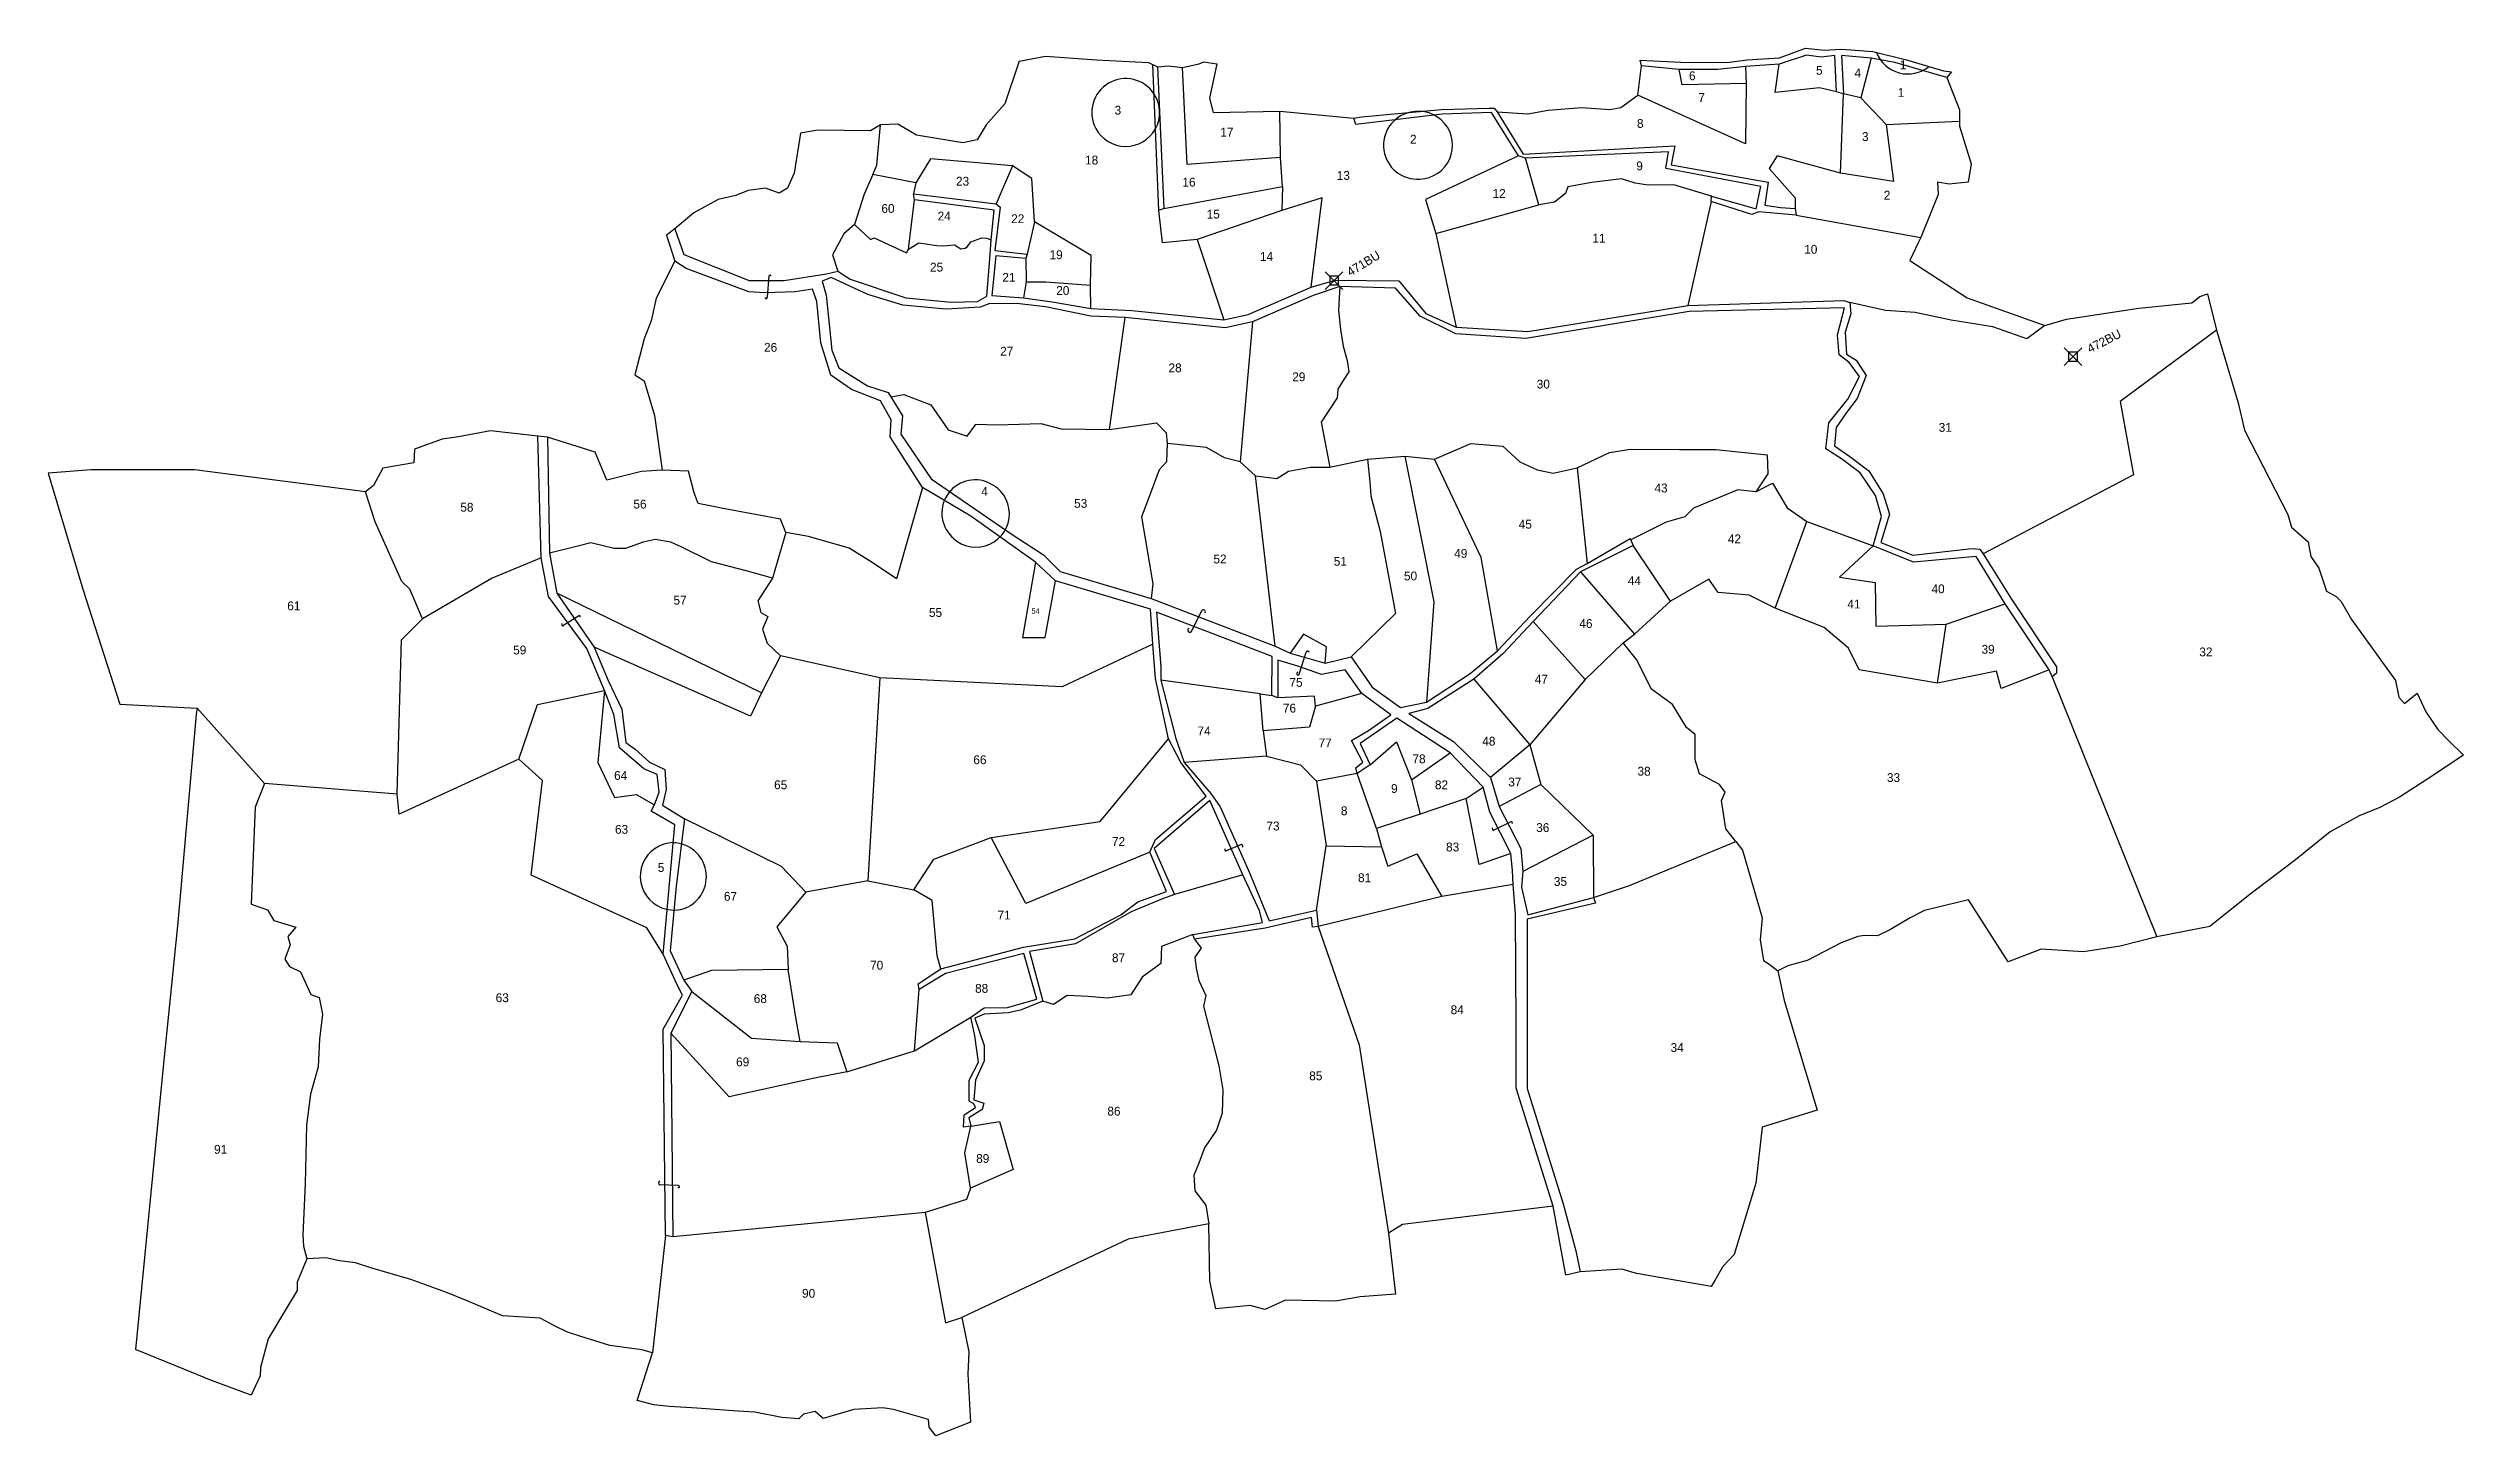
# Model space of a CAD drawing. Extents: x 152809 to 155188, y 176796 to 179172.
# Drawn here: x 153471 to 154838, y 177514 to 178299 of the extents above; entities that cross this region are included whole.
import ezdxf

# ---------------------------------------------------------------- set-up
doc = ezdxf.new("R2010")
doc.units = 0
doc.header["$MEASUREMENT"] = 0
doc.header["$PDMODE"] = 67
doc.header["$PDSIZE"] = 5
for name, color, linetype in [('BORDER-B', 3, 'CONTINUOUS'), ('IMAGE', 7, 'CONTINUOUS'), ('LINK', 4, 'CONTINUOUS'), ('NO', 1, 'CONTINUOUS'), ('PARCEL', 6, 'CONTINUOUS'), ('ROAD', 2, 'CONTINUOUS'), ('TRIG-P', 2, 'CONTINUOUS'), ('TRIG-T', 1, 'CONTINUOUS')]:
    doc.layers.add(name, color=color, linetype=linetype)
picture_1 = doc.add_image_def('image1.tif', size_in_pixel=(11315, 11299))

msp = doc.modelspace()

# ---------------------------------------------------------------- texts
at = {"layer": 'NO'}
for s, height, p in [('1', 5, (154518.8, 178287)), ('6', 5, (154399.5, 178280.8)), ('5', 5, (154471.4, 178283.9)), ('4', 5, (154493.1, 178282.4)), ('1', 5, (154517.6, 178271.4)), ('3', 5, (154074.6, 178261.3)), ('7', 5, (154404.8, 178268.5)), ('17', 5, (154134.4, 178248.9)), ('2', 5, (154241.7, 178244.9)), ('8', 5, (154370.1, 178253.8)), ('3', 5, (154497.4, 178246.4)), ('18', 5, (154057.9, 178233.1)), ('23', 5, (153984.9, 178221.1)), ('16', 5, (154113, 178220.6)), ('13', 5, (154200.3, 178224.4)), ('9', 5, (154369.7, 178229.8)), ('60', 5, (153942.7, 178205.7)), ('12', 5, (154288.4, 178214.2)), ('2', 5, (154509.7, 178213.2)), ('24', 5, (153974.5, 178201.4)), ('22', 5, (154016.1, 178199.9)), ('15', 5, (154126.7, 178202.5)), ('19', 5, (154037.8, 178179.5)), ('14', 5, (154156.8, 178178.5)), ('11', 5, (154344.9, 178188.9)), ('10', 5, (154464.7, 178182.6)), ('25', 5, (153970.2, 178172.5)), ('21', 5, (154011.1, 178166.7)), ('20', 5, (154041.6, 178159.3)), ('26', 5, (153876.3, 178127.1)), ('27', 5, (154009.9, 178124.9)), ('28', 5, (154105.1, 178115.5)), ('29', 5, (154175.1, 178110.4)), ('30', 5, (154313.4, 178106.3)), ('31', 5, (154540.8, 178081.8)), ('4', 5, (153999.2, 178045.6)), ('43', 5, (154380, 178047.5)), ('58', 5, (153704.5, 178036.6)), ('56', 5, (153802.4, 178038.4)), ('53', 5, (154051.7, 178038.8)), ('45', 5, (154303.2, 178027)), ('42', 5, (154421.5, 178018.7)), ('52', 5, (154130.5, 178007.3)), ('51', 5, (154198.6, 178006)), ('49', 5, (154266.7, 178010.5)), ('50', 5, (154238.3, 177997.7)), ('44', 5, (154364.9, 177995)), ('40', 5, (154536.7, 177990.4)), ('61', 5, (153606.6, 177980.8)), ('57', 5, (153825.1, 177984)), ('55', 5, (153969.6, 177977)), ('54', 3, (154027.6, 177978.9)), ('46', 5, (154337.5, 177970.8)), ('41', 5, (154489.1, 177981.8)), ('59', 5, (153734.4, 177955.8)), ('39', 5, (154565, 177956.2)), ('32', 5, (154688.2, 177954.7)), ('75', 5, (154173.5, 177937.5)), ('47', 5, (154312.3, 177939.3)), ('76', 5, (154169.8, 177922.9)), ('74', 5, (154121.5, 177910)), ('77', 5, (154190, 177903.2)), ('48', 5, (154282.6, 177904.2)), ('66', 5, (153994.7, 177893.7)), ('78', 5, (154243.1, 177894.2)), ('64', 5, (153791.5, 177884.8)), ('65', 5, (153882, 177879.5)), ('9', 5, (154231, 177877.4)), ('82', 5, (154255.8, 177879.5)), ('37', 5, (154297.3, 177881.1)), ('38', 5, (154370.4, 177887.2)), ('33', 5, (154511.5, 177883.6)), ('8', 5, (154202.6, 177864.8)), ('63', 5, (153792, 177854.3)), ('73', 5, (154160.5, 177856.2)), ('36', 5, (154313.1, 177855.3)), ('72', 5, (154073.1, 177847.4)), ('83', 5, (154262.1, 177844.3)), ('5', 5, (153816.2, 177832.7)), ('81', 5, (154212.3, 177826.9)), ('35', 5, (154323.1, 177824.8)), ('67', 5, (153853.6, 177816.4)), ('71', 5, (154008.4, 177805.8)), ('87', 5, (154073.1, 177781.6)), ('70', 5, (153936.3, 177777.4)), ('63', 5, (153724.5, 177759)), ('68', 5, (153870.5, 177758.5)), ('88', 5, (153995.7, 177764.3)), ('84', 5, (154264.7, 177752.2)), ('34', 5, (154389.1, 177730.8)), ('69', 5, (153860.5, 177722.7)), ('85', 5, (154184.7, 177714.8)), ('86', 5, (154070.5, 177694.8)), ('91', 5, (153565.2, 177673.2)), ('89', 5, (153996.3, 177668)), ('90', 5, (153897.8, 177591.7))]:
    msp.add_text(s, height=height, dxfattribs=at).set_placement(p)
at = {"layer": 'TRIG-T'}
for s, rotation, p in [('471BU', 31.7486, (154208, 178169.6)), ('472BU', 27.3677, (154626.4, 178126.2))]:
    msp.add_text(s, height=5, rotation=rotation, dxfattribs=at).set_placement(p)

# ---------------------------------------------------------------- linework, layer by layer
at = {"layer": 'BORDER-B'}
for points in [[(154020.6, 178291.6), (154012.6, 178267.5), (154001.9, 178255.5), (153996.8, 178247), (153988.7, 178245.3), (153962.6, 178249.6), (153951.9, 178256), (153942.1, 178255.5), (153936.6, 178252.1), (153906.7, 178252.5), (153896.9, 178250.8), (153893.4, 178228.2), (153889.5, 178219.7), (153884.9, 178216.8), (153877.1, 178219.7), (153867.3, 178218.4), (153860.4, 178215.5), (153850.3, 178213.2), (153836.6, 178205.7), (153825.8, 178196.6), (153821.2, 178193), (153825.8, 178178.3), (153815.3, 178157.4), (153812.4, 178144.6), (153808.5, 178134.5), (153803.3, 178114), (153808.5, 178110.7), (153814.4, 178091.1), (153818.6, 178060.1), (153806.9, 178059.4), (153787.3, 178054.5), (153780.7, 178070.2), (153753.9, 178078.7), (153748.4, 178079.3), (153721.6, 178082.3), (153703.4, 178078.9), (153694.2, 178077.6), (153678.5, 178072), (153678.2, 178064.2), (153660.6, 178061.2), (153655.3, 178051.4), (153650.8, 178047.8), (153554.1, 178060.2), (153495.6, 178060.2), (153471.4, 178058.3), (153491, 177992.7), (153511.9, 177927.7), (153555.7, 177925.4), (153555.1, 177921.9), (153544.7, 177804), (153536.5, 177722.4), (153520.7, 177562.4)], [(154020.6, 178291.6), (154035.6, 178294.4), (154064.3, 178292.3), (154093.8, 178290.8), (154098.8, 178288.3), (154104.9, 178289), (154113.1, 178288), (154122.5, 178290.1), (154125, 178291.2), (154132.5, 178290.1), (154128.2, 178270.7), (154130.4, 178262.5), (154168.1, 178263.2), (154210, 178259.3), (154214.3, 178260), (154259.6, 178264.3), (154286.5, 178265), (154289.3, 178265), (154291.1, 178262.9), (154308.4, 178261.8), (154319.9, 178263.9), (154338.9, 178265.4), (154354.7, 178264.2), (154360.9, 178265.3), (154370.6, 178272.3), (154372.7, 178288.9), (154372, 178292.1), (154394.7, 178291), (154420.9, 178290.8), (154432.4, 178292.4), (154450.7, 178293.5), (154465.5, 178298.9), (154476, 178297.7), (154485.7, 178298.4), (154503.5, 178297), (154522.5, 178292.4), (154543.5, 178286.1), (154548, 178285.6)], [(154548, 178285.6), (154545.4, 178282.4), (154552.6, 178264), (154552.6, 178254.8), (154559.2, 178233.5), (154557.5, 178223), (154546.7, 178222), (154540.1, 178223), (154540.5, 178216.1), (154530.6, 178191.8), (154529.3, 178189.2), (154524.4, 178178.7), (154556.9, 178157.7), (154600.9, 178142), (154613, 178145.6), (154654, 178151.8), (154683.9, 178154.8), (154688.5, 178158.4), (154692.8, 178159.9)], [(154692.8, 178159.9), (154698, 178139.3), (154710.2, 178098.2), (154713.8, 178082.8), (154738.3, 178034.9), (154740.4, 178027.9), (154749.8, 178019.6), (154751.2, 178011.3), (154755.9, 178004.6), (154760.1, 177991.6), (154765.7, 177988.5), (154768.4, 177985.8), (154774.2, 177975.5), (154799.2, 177941.1), (154801.1, 177931.7), (154804.2, 177928.1), (154811.4, 177933.9), (154816.4, 177923.4), (154823.1, 177913.4), (154829.2, 177907), (154837.7, 177898.7), (154816.9, 177885), (154801.4, 177875), (154790.3, 177869.2), (154778.7, 177864.5), (154762.3, 177855.3), (154742.6, 177839.5), (154716, 177819.3), (154694.1, 177801.8), (154664.1, 177796), (154643.4, 177790.7), (154622.6, 177787.4), (154598.7, 177789), (154580.1, 177781.8), (154557.7, 177817), (154532.7, 177810.9), (154524.7, 177806.8), (154513.6, 177800.1), (154506.1, 177796.5), (154498.9, 177796.8), (154495, 177796.2), (154485.6, 177792.6), (154466.4, 177782.6), (154455.4, 177779.6), (154449.8, 177776.8), (154453.4, 177759.9), (154472, 177697.8), (154440.9, 177688.2), (154437.3, 177656.6), (154425.1, 177616.1), (154418.7, 177609.4), (154414.2, 177601.4), (154412, 177598.1)], [(154412, 177598.1), (154384, 177603), (154369.8, 177605.4), (154361.6, 177607.8), (154337.9, 177606.3), (154329.9, 177604.4), (154322.7, 177643.6), (154237.4, 177633.1), (154229.6, 177628.3), (154233.5, 177593.7), (154213.6, 177592.3), (154199.5, 177589.8), (154171.2, 177590.3), (154159.6, 177585), (154151.3, 177587.4), (154131.8, 177585.5), (154128.4, 177601), (154127.9, 177633.6), (154098.2, 177627.8), (154082.2, 177624.9), (153988.2, 177580.6), (153992.1, 177561.1), (153991.6, 177548.5), (153993.1, 177521.2), (153973.4, 177513.6)], [(153973.4, 177513.6), (153969.7, 177518.5), (153969.3, 177522.7), (153949.6, 177528.5), (153943.5, 177529.4), (153927.1, 177528.5), (153909.7, 177523.4), (153905.3, 177527.3), (153898.6, 177525.9), (153896, 177523.1), (153886.4, 177523.9), (153871.1, 177526.9), (153861.6, 177527.6), (153838.2, 177529.2), (153822.9, 177530.1), (153813.9, 177531), (153804.6, 177533.6), (153813.2, 177560.5), (153807.1, 177562.3), (153789.1, 177564.6), (153772.2, 177570), (153765.2, 177572.3), (153758.2, 177575.7), (153749.7, 177580.1), (153728.4, 177581.5), (153708.4, 177589.9), (153697.3, 177594.5), (153676.5, 177602), (153654.4, 177608.5), (153645.2, 177611.5), (153636.1, 177612.5), (153628.5, 177614.3), (153617.6, 177613.8), (153612.3, 177600.6), (153612.3, 177595.8), (153606.2, 177585.8), (153595.8, 177568.4), (153591.4, 177552.2), (153591.2, 177547.6), (153586.1, 177536.5), (153563.8, 177544.8), (153543.9, 177552.9), (153520.7, 177562.4)]]:
    msp.add_lwpolyline(points, dxfattribs=at)
at = {"layer": 'LINK'}
for points in [[(153879, 178170), (153878, 178158)], [(153771.4, 177977.4), (153763.1, 177972.3)], [(154118.3, 177969.1), (154123.9, 177980.6)], [(154179.2, 177945.1), (154182.9, 177957.1)], [(154298.8, 177861), (154289.2, 177856.4)], [(154146.3, 177848.2), (154137.7, 177844.6)], [(153827.8, 177655.2), (153817.4, 177655.7)]]:
    msp.add_lwpolyline(points, dxfattribs=at)
for centre, radius, start, end in [((153879.7, 178169.7), 0.727, 20.3146, 157.6759), ((153877.5, 178157.7), 0.568, 174.9494, 27.6609), ((153771.9, 177977.3), 0.483, 293.6479, 161.5822), ((154124.8, 177979.9), 1.16, 334.8501, 143.2438), ((153762.5, 177972.7), 0.669, 116.9231, 320.8074), ((154117.2, 177969.5), 1.21, 124.8278, 344.1199), ((154183.8, 177956.8), 0.948, 1.3592, 162.3873), ((154178.4, 177944.9), 0.818, 98.5343, 10.4136), ((154288.9, 177857), 0.66, 119.0275, 295.3541), ((154299.1, 177860.6), 0.5, 297.4998, 130.4107), ((154137.6, 177845.3), 0.742, 133.3543, 275.4169), ((154146.3, 177847.3), 0.897, 317.9874, 92.065), ((153817.7, 177656.7), 1.08, 108.691, 255.7162), ((153827.9, 177654.6), 0.558, 231.6554, 101.1323)]:
    msp.add_arc(centre, radius, start, end, dxfattribs=at)
at = {"layer": 'PARCEL'}
for points in [[(154502.6, 178293.2), (154496.8, 178270.8), (154486.9, 178273.1)], [(154168.4, 178237.1), (154115.7, 178233.1), (154113.1, 178288)], [(154431.8, 178278.9), (154431.5, 178244.8), (154370.6, 178272.3)], [(154431.5, 178288.6), (154431.8, 178278.9), (154395.6, 178278.2), (154393.9, 178286.9)], [(154483, 178274.3), (154473.3, 178276.4), (154448.2, 178273.9), (154450.5, 178289.8)], [(154169.6, 178220.7), (154168.4, 178237.1), (154168.1, 178263.2)], [(154511, 178255.7), (154515.3, 178223.5), (154485.3, 178228.1), (154486.9, 178273.1)], [(154496.8, 178270.8), (154511, 178255.7), (154552.6, 178257.6)], [(153962.1, 178222.7), (153937.8, 178227.5), (153940.2, 178232.7), (153942.1, 178255.5)], [(154016.9, 178232.3), (153970.5, 178236.3), (153962.1, 178222.7), (153960.9, 178216.4)], [(154303, 178237.9), (154250.5, 178213.3), (154256.4, 178194.1), (154314.5, 178210.2)], [(154412.3, 178215.1), (154391, 178221.6), (154376.4, 178221.3), (154369, 178222.6), (154361.3, 178225), (154344.5, 178222.9), (154330.9, 178220.4), (154329.7, 178216.7), (154323.5, 178211.7), (154314.5, 178210.2), (154307, 178236.7)], [(154485.3, 178228.1), (154449.4, 178238), (154444.8, 178230.9), (154459.6, 178214.2), (154459.6, 178208.2)], [(153937.8, 178227.5), (153933, 178216.3), (153927.4, 178199.1), (153921.4, 178193.9), (153915, 178181.9), (153918.1, 178172.7)], [(154029.3, 178200.7), (154027.7, 178225.1), (154016.9, 178232.3), (154007.7, 178210.9)], [(153927.4, 178199.1), (153936.6, 178190.7), (153938.6, 178191.5), (153956.9, 178183.1), (153958.1, 178185.1), (153961.5, 178213)], [(154102.5, 178208.2), (154169.6, 178220.7), (154169.2, 178207.1)], [(154185.8, 178163.6), (154192, 178214.3), (154169.2, 178207.1), (154121.3, 178190.7), (154136.4, 178145.2)], [(154412.1, 178212.2), (154398.8, 178153.3)], [(154061.2, 178151.6), (154060.9, 178164.7), (154061.3, 178181.5), (154029.3, 178200.7), (154025.2, 178182.3)], [(154121.3, 178190.7), (154101.7, 178188.7), (154099.7, 178207.1)], [(154460.2, 178204.4), (154530.6, 178191.8)], [(153958.1, 178185.1), (153963.8, 178188.8), (153974.1, 178187.3), (153977.9, 178187.1), (153984.1, 178187.6), (153987.6, 178185.4), (153990.1, 178185.7), (153991.4, 178186.6), (153993.2, 178189.3), (153999.5, 178191.6), (154002.1, 178191.4), (154004.8, 178190.4)], [(154256.4, 178194.1), (154267.8, 178141)], [(154024.4, 178179.8), (154024.5, 178166.7), (154023.1, 178157.6)], [(154024.5, 178166.7), (154035.7, 178166.7), (154060.9, 178164.7)], [(154202, 178164), (154201.2, 178150.6), (154202.4, 178139.7), (154203.9, 178130.3), (154206.1, 178122.1), (154207.2, 178115.7), (154203.9, 178110.8), (154200.9, 178105.9), (154200.5, 178101.1), (154191.5, 178087.2), (154196.3, 178061.8)], [(154600.9, 178142), (154590.7, 178134.4), (154571.4, 178141.2), (154547.8, 178145), (154527.4, 178149.3), (154510.6, 178150.5), (154490.6, 178155)], [(153948.1, 178101.6), (153955.4, 178103), (153970.6, 178097), (153980.4, 178082.9), (153991.2, 178079.4), (153996, 178085.7), (153996, 178086.1), (154008.4, 178085.7), (154032.8, 178086.5), (154044.4, 178083.5), (154071.8, 178083.1), (154080.6, 178146.5)], [(154152.6, 178144), (154145.7, 178064.8)], [(154698, 178139.3), (154643.4, 178099), (154650.9, 178057.5), (154566, 178012.8)], [(154071.8, 178083.1), (154098.4, 178086.9), (154103.7, 178081.2), (154104.4, 178075.2), (154104, 178064.8), (154099.9, 178060.3), (154093.2, 178042.6), (154089.8, 178033.6), (154096.2, 177995.8), (154095.2, 177987.5)], [(154165.5, 177960.5), (154154.3, 178056.9), (154145.7, 178064.8), (154136.7, 178067), (154126.5, 178073), (154104.4, 178075.2)], [(154154.3, 178056.9), (154166.3, 178055.4), (154173, 178059.5), (154185.4, 178061.8), (154196.3, 178061.8), (154217.7, 178066.3), (154238.7, 178068.1), (154255.5, 178066.3), (154276.2, 178075.2), (154294.2, 178073.7), (154303.9, 178064.8), (154313.7, 178060.3), (154322.7, 178058.4), (154336.2, 178061.4), (154354.5, 178070), (154366.5, 178071.9), (154394.2, 178071.8), (154414.8, 178071.8), (154443.7, 178068.8), (154444.1, 178058), (154437.3, 178047.8), (154446.7, 178052.7), (154455, 178038.8), (154466.2, 178031), (154503.8, 178017.3), (154484.6, 177999.5), (154504.8, 177996.5), (154505.2, 177971.7), (154545, 177972.9), (154578.3, 177984.5)], [(153966, 178050.3), (153951.3, 177998.6), (153937.5, 178007.8), (153924.4, 178016), (153901.4, 178022.6), (153888.6, 178024.9), (153885.6, 178032.4), (153853.2, 178038.3), (153839.1, 178041.3), (153836.8, 178047.2), (153833.5, 178059.6), (153818.6, 178060.1)], [(154217.7, 178066.3), (154218.9, 178053.5), (154219.6, 178045.6), (154224.9, 178025.4), (154233.5, 177978.9), (154208.4, 177954.4)], [(154238.7, 178068.1), (154255.2, 177985.6), (154251, 177928.7)], [(154291.2, 177957.9), (154281.9, 178010.7), (154255.5, 178066.3)], [(154336.2, 178061.4), (154342, 178007.2)], [(153750.2, 178010.5), (153722.6, 177999), (153683.2, 177976), (153676, 177992.7), (153671.4, 177997), (153656.3, 178030.8), (153650.8, 178047.8)], [(154437.3, 178047.8), (154427.2, 178049), (154402.1, 178038.5), (154397.2, 178033.6), (154386.7, 178030.6), (154366.6, 178020.6)], [(154540.1, 177939.5), (154495.8, 177947), (154489.8, 177959.4), (154476, 177971), (154448.2, 177981.9), (154466.2, 178031)], [(153888.6, 178024.9), (153881, 177999), (153866.9, 178002.9), (153846.6, 178008.2), (153829.5, 178016.7), (153823.6, 178019.3), (153814.8, 178020.9), (153807.9, 178019.3), (153798, 178015.7), (153791.5, 178015.7), (153778.4, 178019), (153771.8, 178017.3), (153754.9, 178013.2)], [(154448.2, 177981.9), (154433.6, 177989.4), (154416, 177990.9), (154410.7, 177998.4), (154389, 177986), (154368, 178017.4)], [(154029.8, 178008), (154022.6, 177965.3), (154035.4, 177965.3), (154041.2, 177997.5)], [(153874.8, 177934), (153759.1, 177990.5)], [(153881, 177999), (153872.8, 177986.2), (153874.5, 177979.6), (153878.4, 177977.3), (153875.5, 177970.1), (153878.1, 177962.2), (153885.6, 177955), (153874.8, 177934), (153868.6, 177920.9), (153780.3, 177960)], [(154338.2, 178002.5), (154368.7, 177967.2)], [(153737.6, 177896.5), (153670, 177865.4), (153668.7, 177876.8), (153671.3, 177964.1), (153683.2, 177976)], [(154345.5, 177818.2), (154365.9, 177825.1), (154426.1, 177850), (154420.3, 177857), (154417.9, 177873.1), (154420, 177877.9), (154416.7, 177882.2), (154405.4, 177888.3), (154403, 177896.2), (154403, 177910.4), (154398.1, 177914.4), (154390.2, 177927.4), (154378.4, 177936.2), (154369.9, 177952.9), (154362.3, 177962.3), (154368.7, 177967.2), (154389, 177986)], [(154193.8, 177950.9), (154194.5, 177960.1), (154181.4, 177967.3), (154174, 177956.6)], [(154362.3, 177962.3), (154340.7, 177941.7), (154309.4, 177904.7), (154287.2, 177886.1)], [(154311.4, 177974.5), (154340.7, 177941.7)], [(154603.3, 177947), (154576.1, 177936.5), (154573.5, 177946.3), (154540.1, 177939.5), (154545, 177972.9)], [(154096.3, 177961.7), (154045, 177937.5), (153941.9, 177942.5), (153885.6, 177955)], [(153819.3, 177786.2), (153810.1, 177801.1), (153744.5, 177830.9), (153751, 177884.4), (153737.6, 177896.5), (153748.1, 177927.4), (153786, 177935.3), (153782.2, 177894.6), (153791.7, 177874.9), (153803.9, 177876.5), (153814.3, 177870.6)], [(153941.9, 177942.5), (153935, 177827.6), (153961, 177822.6), (153972.4, 177839.9), (154004.8, 177852.2), (154066.4, 177861.3), (154105.1, 177908)], [(154156.9, 177933.5), (154100.7, 177941.3)], [(154277.8, 177941.8), (154309.4, 177904.7)], [(154605, 177943.2), (154664.1, 177796)], [(153668.7, 177876.8), (153593.8, 177882.7), (153555.7, 177925.4)], [(154188.2, 177926.5), (154184.8, 177914.6), (154158.7, 177912.5), (154156.9, 177933.5), (154163.5, 177932.5)], [(154214.5, 177933.7), (154188.2, 177926.5), (154187.6, 177932.2), (154167, 177931.3)], [(154158.7, 177912.5), (154160.5, 177898.2), (154113.9, 177894.6)], [(154160.5, 177898.2), (154179.7, 177893.4), (154188.8, 177884)], [(154219.2, 177893.4), (154234, 177906.4), (154242.5, 177884.9), (154264.4, 177900.1)], [(154309.4, 177904.7), (154315.8, 177882.2), (154345.3, 177853.6), (154345.5, 177818.2)], [(153593.8, 177882.7), (153588.5, 177869.3), (153586.2, 177814.5), (153595.4, 177811.2), (153599, 177805.3), (153611.5, 177801.4), (153606.9, 177796.1), (153608.2, 177791.5), (153605.2, 177783.3), (153607.9, 177779.1), (153614.1, 177776.1), (153620, 177763.3), (153624.6, 177761.7), (153626.6, 177752.2), (153624.9, 177738.1), (153624, 177722.4), (153619.7, 177707), (153617.4, 177689.3), (153616.7, 177656.2), (153615.4, 177627.3), (153615.8, 177620.8), (153617.6, 177613.8)], [(154222.8, 177857.2), (154211.9, 177888.4), (154188.8, 177884), (154194.2, 177847.5)], [(154242.5, 177884.9), (154247.4, 177865.4)], [(154298.8, 177843.2), (154280.8, 177836.9), (154273.5, 177874.2), (154283.1, 177880.6)], [(154315.8, 177882.2), (154292.1, 177869.8)], [(154273.5, 177874.2), (154247.4, 177865.4), (154222.8, 177857.2), (154225.5, 177846.9)], [(153935, 177827.6), (153899.9, 177821.2), (153886.2, 177835.8), (153831.3, 177862.8)], [(154345.3, 177853.6), (154305.5, 177833)], [(154094.6, 177843.8), (154024.4, 177814.8), (154004.8, 177852.2)], [(154188.9, 177811), (154194.2, 177847.5), (154225.5, 177846.9), (154229.2, 177836), (154245.6, 177843), (154259.8, 177818.7)], [(154426.1, 177850), (154429.8, 177845.1), (154441, 177806.7), (154439.8, 177794.3), (154441.6, 177782.5), (154444.7, 177780.6), (154449.8, 177776.8)], [(154147.2, 177831.1), (154108.4, 177820)], [(154300, 177825.5), (154259.8, 177818.7), (154189.8, 177801.9)], [(153899.9, 177821.2), (153883.5, 177801.6), (153889.4, 177790.6), (153889.9, 177777.4), (153846.5, 177777), (153830.9, 177771.5)], [(153976.4, 177777.9), (153974.3, 177785.2), (153971.5, 177816.6), (153961, 177822.6)], [(154189.8, 177801.9), (154213, 177734.8), (154229.6, 177628.3)], [(154118.9, 177797.3), (154101.2, 177790.5), (154100.7, 177780.9), (154090.2, 177773.1), (154083.8, 177763.1), (154070.6, 177761.3), (154059.7, 177762.2), (154047.8, 177762.7), (154040.1, 177757.6), (154034, 177759.6)], [(154119.8, 177794.6), (154123.5, 177789.6), (154119.9, 177784.5), (154120.8, 177778.2), (154122.2, 177771.3), (154126.3, 177762.7), (154124.9, 177756.7), (154133.6, 177723), (154135.9, 177709.3), (154135.4, 177696.1), (154132.2, 177686.5), (154125.4, 177676.5), (154122.2, 177667.8), (154119.4, 177661), (154119.9, 177652.3), (154126.3, 177644.1), (154127.9, 177633.6)], [(153835.5, 177765), (153869.3, 177738.7), (153896.7, 177736.8), (153894.4, 177749.1), (153889.9, 177777.4)], [(153896.7, 177736.8), (153917.7, 177735.9), (153923.2, 177719.5), (153961.5, 177731.4), (153964.1, 177766.2)], [(153961.5, 177731.4), (153993.3, 177750.5)], [(153923.2, 177719.5), (153904.9, 177715.9), (153856.6, 177705.4), (153823.6, 177741.4)], [(153993.3, 177688.9), (154009.5, 177691.5), (154017.2, 177664.2), (153993.1, 177653.7), (153989.9, 177673.7), (153993.3, 177688.9)], [(153993.1, 177653.7), (153990.8, 177647.3), (153967.5, 177640), (153978.9, 177577.5), (153988.2, 177580.6)], [(153967.5, 177640), (153824.7, 177626.1)], [(153820.5, 177626.9), (153813.2, 177560.5)]]:
    msp.add_lwpolyline(points, dxfattribs=at)
for centre, radius, start, end in [((154523.3, 178303.2), 18.9, 200.7701, 309.3798), ((154080.9, 178262.5), 19.2, 32.8435, 207.8215), ((154080.9, 178262.5), 19.2, 207.9452, 32.7197), ((154245.8, 178243.9), 19.1, 101.5428, 274.5845), ((154246.6, 178244), 19.2, 272.1589, 103.9685), ((153995.7, 178035.8), 18.8, 64.773, 230.3628), ((153996.2, 178035.4), 18.9, 228.3712, 66.7645), ((153825.4, 177830.2), 19.1, 91.1416, 289.6447), ((153824.5, 177830), 19.2, 292.2529, 88.5335)]:
    msp.add_arc(centre, radius, start, end, dxfattribs=at)
at = {"layer": 'ROAD'}
for points in [[(154545.4, 178282.4), (154516, 178290.8), (154502.6, 178293.2), (154485.7, 178294.7), (154486.9, 178273.1), (154483, 178274.3), (154482, 178294.7), (154474.3, 178293.9), (154466, 178294.9), (154450.5, 178289.8), (154431.5, 178288.6), (154415.8, 178286.9), (154393.9, 178286.9), (154372.7, 178288.9)], [(154098.8, 178288.3), (154102.5, 178208.2), (154099.7, 178207.1), (154096.3, 178289.6)], [(154291.1, 178262.9), (154305.7, 178239), (154391.6, 178243.6), (154389.5, 178232.9), (154444.3, 178223), (154442.4, 178210.1), (154451.2, 178208.8), (154459.6, 178208.2), (154460.2, 178204.4), (154439.1, 178206.3), (154435.1, 178204.8), (154412.1, 178212.2), (154412.3, 178215.1), (154437.6, 178208), (154440.2, 178220.6), (154386.4, 178230.9), (154387.9, 178240.2), (154344.2, 178238.3), (154307, 178236.7), (154303, 178237.9), (154287.8, 178262.6), (154259.9, 178261.6), (154211, 178255.7), (154210, 178259.3)], [(153825.8, 178196.6), (153830.9, 178182.1), (153867.8, 178167.4), (153887.6, 178167.4), (153911.7, 178171.2), (153918.1, 178172.7), (153925.1, 178168.1), (153956.6, 178157.6), (153982.4, 178155.1), (153997.1, 178155.5), (154002.4, 178158.5), (154004.3, 178182.1), (154004.8, 178190.4), (154006.5, 178207.2), (153961.5, 178213), (153960.9, 178216.4), (154007.7, 178210.9), (154009.9, 178208.9), (154006.9, 178184.4), (154025.2, 178182.3), (154024.4, 178179.8), (154007.5, 178181.3), (154005.2, 178158.9), (154023.1, 178157.6), (154040.5, 178155.1), (154061.2, 178151.6), (154084.4, 178150.4), (154136.4, 178145.2), (154150.2, 178148.2), (154185.8, 178163.6), (154199.4, 178167.6), (154235.4, 178167.2), (154250.6, 178148.7), (154267.8, 178141), (154308.3, 178138.6), (154398.8, 178153.3), (154487.2, 178156.1), (154490.6, 178155), (154491.1, 178148.6), (154487.9, 178138.2), (154488.7, 178125.8), (154494, 178122.4), (154499.8, 178113.7), (154494.7, 178100.7), (154488.7, 178092.8), (154482.7, 178084.3), (154481.9, 178073.9), (154490.6, 178067.9), (154501.3, 178059.8), (154503.8, 178055.8), (154509.3, 178046.7), (154512.9, 178035.2), (154508, 178019.2), (154526.1, 178012), (154559.6, 178015.8), (154564.1, 178015.4), (154566, 178012.8), (154582, 177987.1), (154607.5, 177948.7), (154607.5, 177945.1), (154605, 177943.2), (154603.3, 177947), (154578.3, 177984.5), (154561.9, 178011.3), (154526.6, 178008.1), (154503.8, 178017.3), (154508.5, 178033.9), (154505.1, 178045.8), (154496.3, 178058.6), (154485.7, 178066.5), (154477, 178072.2), (154478.7, 178086.9), (154489.4, 178100.3), (154496, 178113.1), (154490.2, 178121.1), (154484.5, 178125.4), (154483.6, 178136.7), (154487.4, 178152), (154399.7, 178149.9), (154307.2, 178134.6), (154267.6, 178137.3), (154247.4, 178147.2), (154233.5, 178163.1), (154202, 178164), (154186.9, 178158.9), (154152.6, 178144), (154137.2, 178140.6), (154080.6, 178146.5), (154061.2, 178147.2), (154035.6, 178152.5), (154020.9, 178154.2), (154004.1, 178154.4), (153998.6, 178152.3), (153979.4, 178151.2), (153954.9, 178153.4), (153935.1, 178159.5), (153914.2, 178169.1), (153909.1, 178167), (153911.4, 178159.1), (153914.6, 178128), (153918.7, 178118), (153934.9, 178107.8), (153946.6, 178104), (153948.1, 178101.6), (153954.7, 178090.8), (153953.6, 178080.5), (153970.8, 178055.2), (154016.6, 178023.7), (154034.3, 178012.2), (154043.9, 178002.8), (154095.2, 177987.5), (154165.5, 177960.5), (154174, 177956.6), (154193.8, 177950.9), (154208.4, 177954.4), (154220.3, 177937.2), (154236.4, 177925.8), (154251, 177928.7), (154275.8, 177945), (154291.2, 177957.9), (154309.9, 177977.7), (154335.9, 178004), (154342, 178007.2), (154366.2, 178021.5), (154368, 178017.4), (154338.2, 178002.5), (154311.4, 177974.5), (154294.2, 177956.1), (154277.8, 177941.8), (154251.8, 177925.2), (154241, 177922.3), (154266.4, 177906.5), (154287.2, 177886.1), (154292.1, 177869.8), (154304.4, 177845.9), (154305.5, 177833), (154304.7, 177824), (154308.4, 177808.5), (154345.5, 177818.2), (154346.7, 177815), (154307.9, 177805.9), (154307.9, 177710.2), (154328.3, 177644.9), (154335.6, 177618.3), (154337.9, 177606.3)], [(154322.7, 177643.6), (154301.7, 177710.4), (154301.7, 177745.7), (154301.4, 177808.8), (154300, 177825.5), (154299.7, 177833.6), (154298.8, 177843.2), (154286.9, 177866.6), (154283.1, 177880.6), (154264.4, 177900.1), (154234.3, 177919.7), (154213.6, 177905.4), (154219.2, 177893.4), (154211.9, 177888.4), (154211, 177891.7), (154215.1, 177894.9), (154208.7, 177907.1), (154218.3, 177912.7), (154230.8, 177921.7), (154214.5, 177933.7), (154205.1, 177947.1), (154191.7, 177944.5), (154178.3, 177949.1), (154167, 177952.6), (154167, 177931.3), (154163.5, 177932.5), (154163.8, 177954.7), (154098.4, 177979.8), (154100.7, 177948.8), (154100.7, 177941.3), (154109.2, 177908.3), (154113.9, 177894.6), (154129.1, 177877.1), (154134.3, 177869.5), (154151.2, 177831.9), (154162.1, 177805.1), (154188.9, 177811), (154189.8, 177801.9), (154186.6, 177801.4), (154186, 177806.9), (154159.8, 177800.8), (154119.8, 177794.6), (154118.9, 177797.3), (154158.3, 177804), (154156.6, 177810.7), (154147.2, 177831.1), (154128.5, 177873.1), (154097, 177846), (154108.4, 177820), (154101.7, 177817.4), (154083.9, 177810.1), (154052.4, 177792), (154026.4, 177787.6), (154034, 177759.6), (154021.4, 177754.4), (154014.4, 177752.9), (154000.9, 177752.2), (153995.6, 177749.9), (154000.9, 177734.4), (154000.9, 177725.7), (153995.9, 177714.9), (153995, 177703.8), (154000.6, 177701.8), (153999.7, 177698.3), (153992.1, 177693.6), (153993.3, 177688.9), (153989.2, 177688.3), (153989.5, 177695.3), (153995.9, 177699.4), (153995, 177701.5), (153992.4, 177702.9), (153992.4, 177714.9), (153997.7, 177725.1), (153995.6, 177740), (153993.3, 177750.5), (154000.9, 177755.7), (154014, 177756), (154030.6, 177760.7), (154023.3, 177786.6), (153979, 177775.3), (153964.1, 177766.2), (153963.5, 177769.4), (153976.4, 177777.9), (154023, 177790.2), (154052.2, 177794.8), (154078.2, 177808.5), (154087.8, 177815.8), (154103.9, 177821.7), (154094.6, 177843.8), (154097.8, 177851.1), (154126.4, 177875.6), (154112.1, 177894.6), (154105.1, 177908), (154097.8, 177942.1), (154096.3, 177961.7), (154094.9, 177981.5), (154041.2, 177997.5), (154029.8, 178008), (153993.3, 178034), (153966, 178050.3), (153947.6, 178078.9), (153948.2, 178088.5), (153942.1, 178099.3), (153925.7, 178105.7), (153914.1, 178113.9), (153908.5, 178132.2), (153906.2, 178155.6), (153903.8, 178162.6), (153893.9, 178161.1), (153876.7, 178160.5), (153867.7, 178161.1), (153832.3, 178174.2), (153825.8, 178178.3)], [(153753.9, 178078.7), (153754.9, 178013.2), (153759.1, 177990.5), (153780.3, 177960), (153788.1, 177941.1), (153795.8, 177924.9), (153798.1, 177906), (153803.5, 177902.1), (153811.6, 177894.8), (153820.1, 177890.6), (153820.9, 177879.4), (153818.9, 177870.5), (153831.3, 177862.8), (153826.6, 177824.6), (153823.2, 177788.1), (153830.9, 177771.5), (153835.5, 177765), (153823.6, 177741.4), (153824.7, 177626.1), (153820.5, 177626.9), (153819.3, 177743.8), (153830.1, 177763), (153827, 177769.2), (153819.3, 177786.2), (153825.9, 177859.4), (153812.4, 177867.1), (153814.3, 177870.6), (153816.9, 177877.9), (153815.8, 177887.9), (153808.4, 177891), (153794.5, 177902.9), (153791.4, 177921.8), (153786, 177935.3), (153776, 177959.2), (153754.4, 177988.6), (153750.2, 178010.5), (153748.4, 178079.3)]]:
    msp.add_lwpolyline(points, dxfattribs=at)
at = {"layer": 'TRIG-P'}
for p in [(154198.8, 178167.4), (154616.7, 178124.3)]:
    msp.add_point(p, dxfattribs=at)

msp.set_redraw_order([(e.dxf.handle, doc.entitydb.next_handle()) for e in msp.query("TEXT MTEXT ATTDEF DIMENSION ARC_DIMENSION")])  # texts and dimensions are drawn at this point

# ---------------------------------------------------------------- pictures from other files: only their frames are drawn
at = {"layer": 'IMAGE'}
image = msp.add_image(picture_1, insert=(152809.4, 176796.4), size_in_units=(2378.5, 2375.2), rotation=0, dxfattribs=at)
image.dxf.flags = 15

doc.saveas('drawing.dxf')
